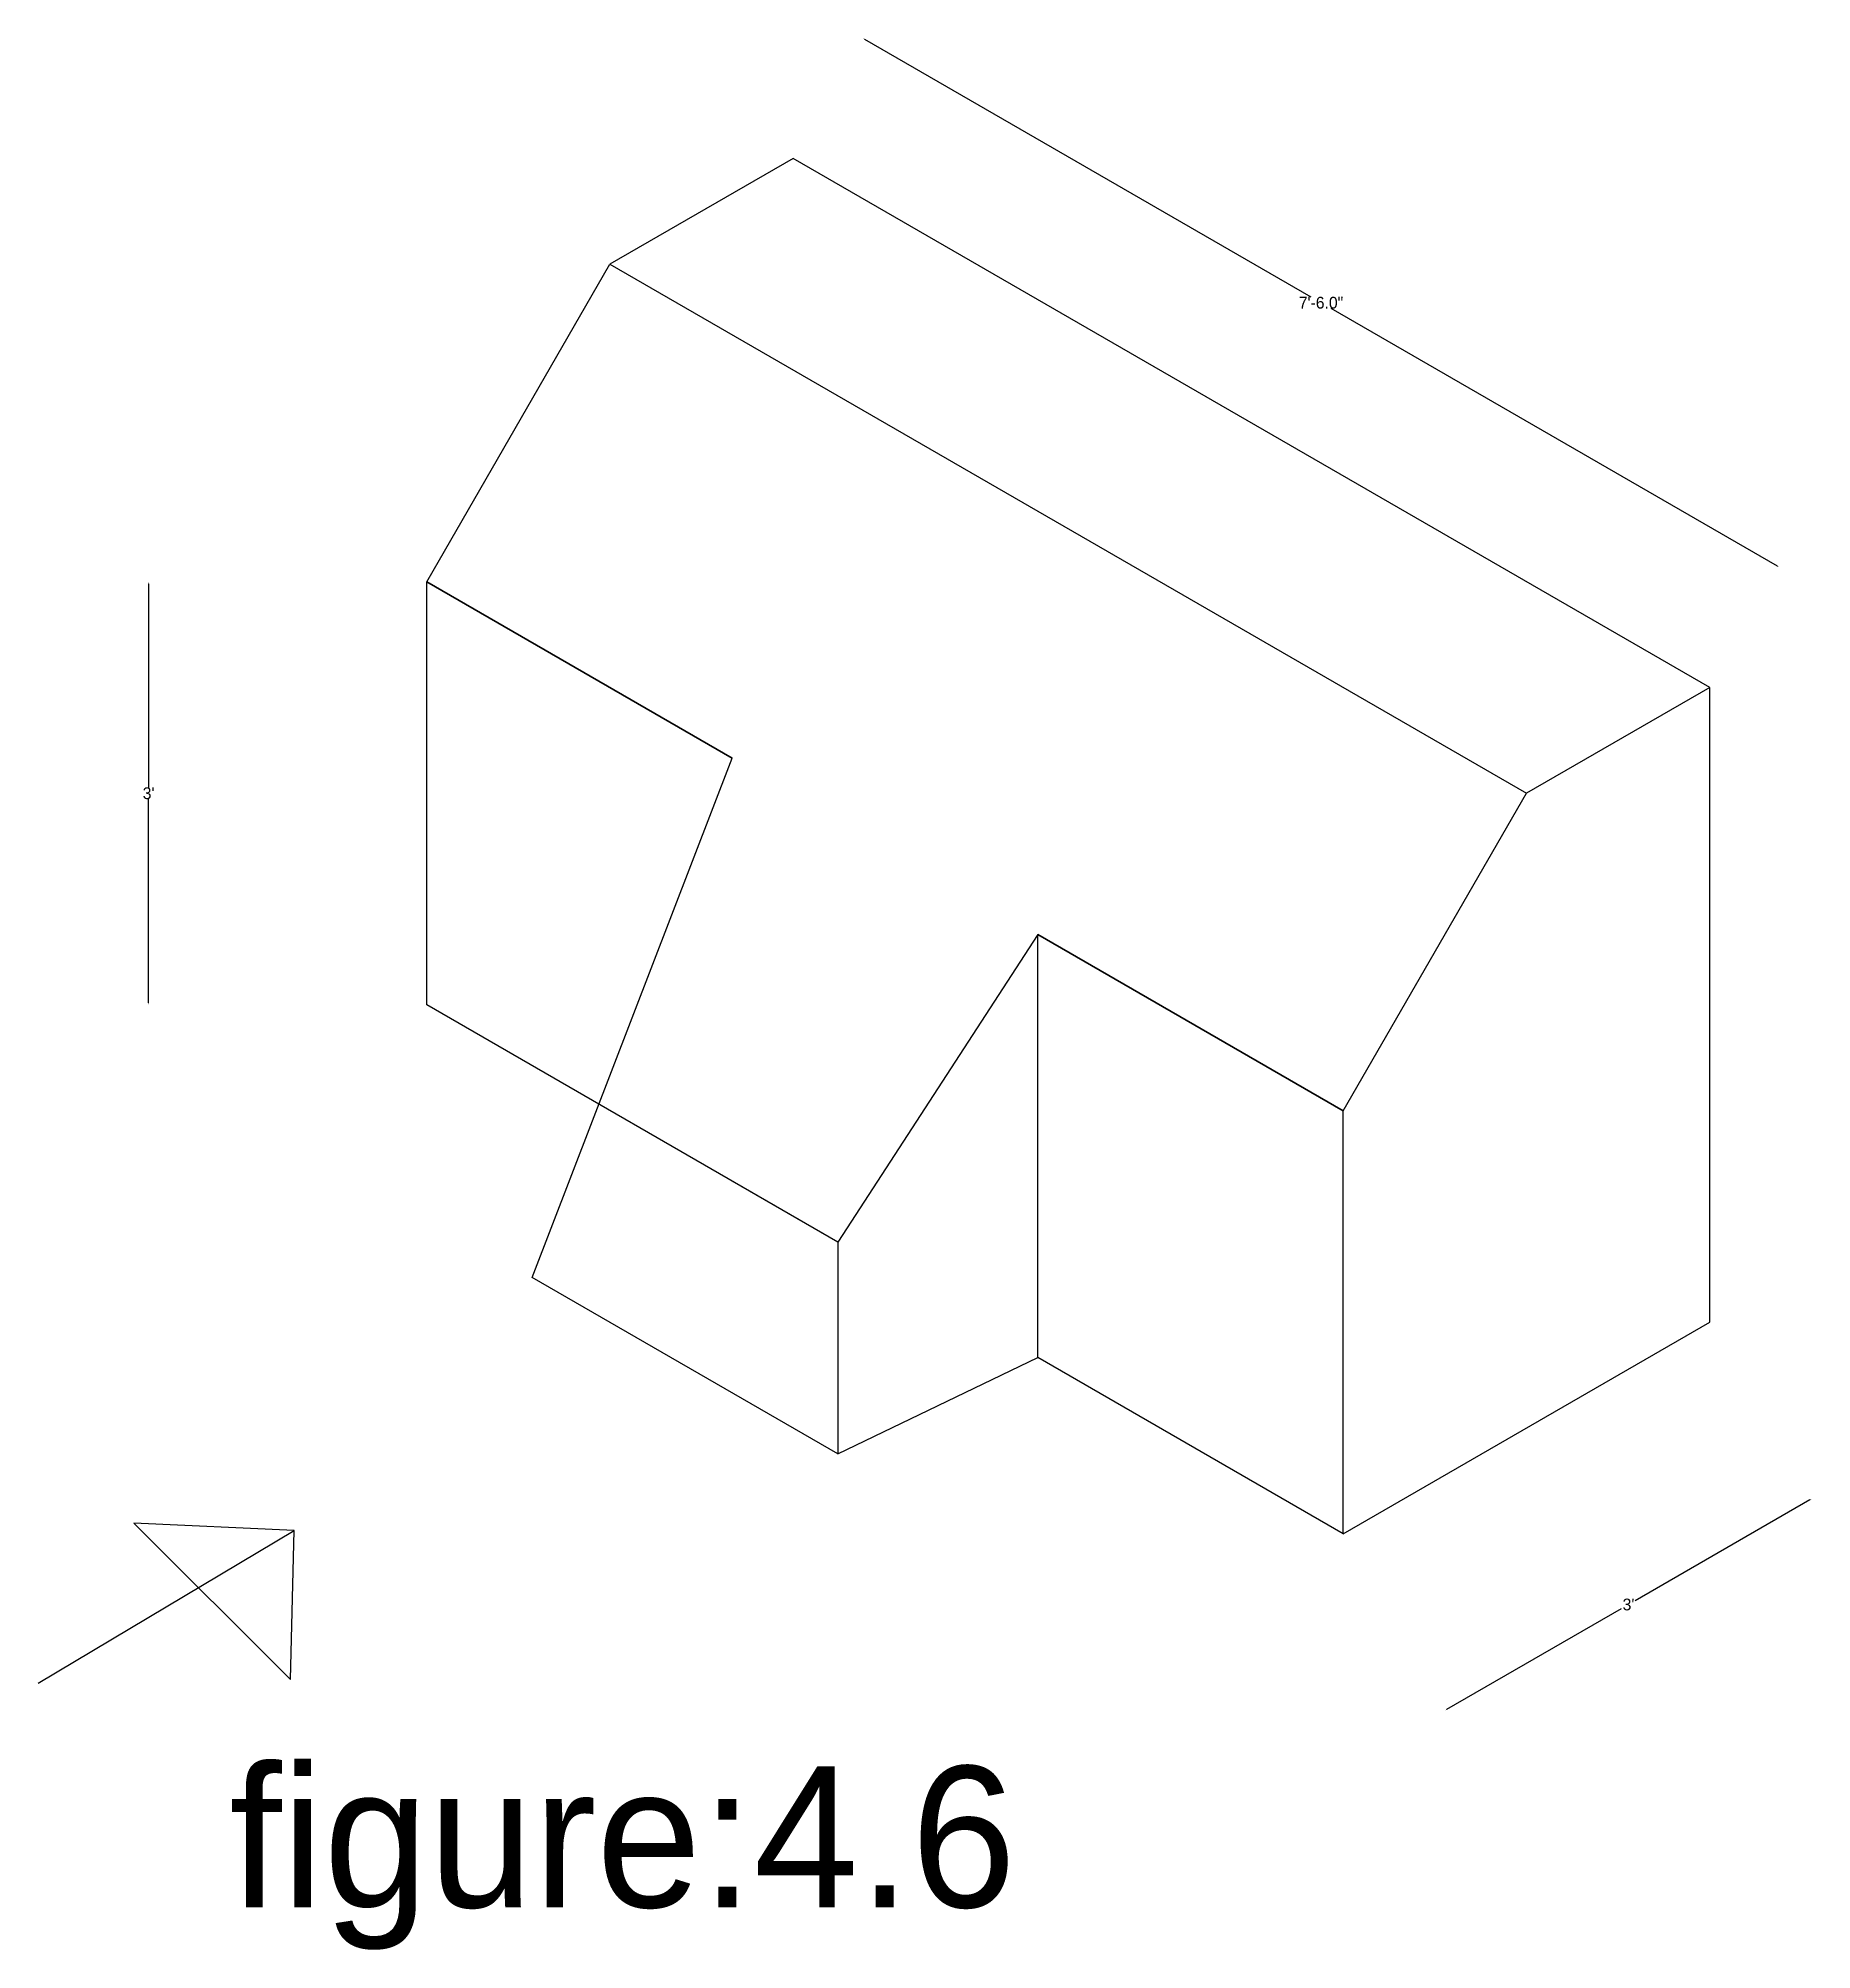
# Model space of a CAD drawing. Header units: inches. Extents: x -394 to 552, y -60 to 150.
# Drawn here: x -394.5 to -243.6, y -13 to 149.6 of the extents above; entities that cross this region are included whole.
import ezdxf

# ---------------------------------------------------------------- set-up
doc = ezdxf.new("R2010")
doc.units = ezdxf.units.IN
doc.header["$MEASUREMENT"] = 0
doc.dimstyles.get("Standard").update_dxf_attribs({"dimtxt": 1, "dimasz": 0.18, "dimexe": 0.18, "dimexo": 0.0625, "dimgap": 0, "dimtad": 0, "dimtih": 1, "dimtoh": 1, "dimdec": 1, "dimzin": 0, "dimdsep": 46, "dimlunit": 3, "dimtxsty": 'Standard', "dimcen": 0, "dimse1": 1, "dimse2": 1, "dimadec": 0, "dimazin": 0, "dimtfac": 1, "dimtdec": 1, "dimtofl": 0, "dimtmove": 0, "dimatfit": 3, "dimfxl": 1, "dimtolj": 1, "dimtzin": 0, "dimarcsym": 0})

msp = doc.modelspace()

# ---------------------------------------------------------------- texts
at = {"insert": (-378.22, 2.57), "char_height": 12, "width": 131.6167, "attachment_point": 1}
msp.add_mtext('figure:4.6', dxfattribs=at)

# ---------------------------------------------------------------- blocks, each defined once
blk = doc.blocks.new('*D67')
at = {"color": 0, "lineweight": -2}
for p, q in [((-243.79, 25.23), (-258.64, 16.65)), ((-274.66, 7.41), (-259.81, 15.98))]:
    blk.add_line(p, q, dxfattribs=at)
at = {"color": 0}
for points in [[(-243.81, 25.25), (-243.78, 25.2), (-243.63, 25.32)], [(-274.67, 7.43), (-274.64, 7.38), (-274.81, 7.32)]]:
    blk.add_solid(points, dxfattribs=at)
at = {"layer": 'Defpoints', "color": 0}
for p in [(-252.3, 40.33), (-243.63, 25.32), (-283.48, 22.33)]:
    blk.add_point(p, dxfattribs=at)
at = {"color": 0, "insert": (-259.22, 16.32), "char_height": 1, "attachment_point": 5}
blk.add_mtext("\\A1;3'", dxfattribs=at)
blk = doc.blocks.new('*D68')
at = {"color": 0, "lineweight": -2}
for p, q in [((-385.08, 103.15), (-385.08, 85.83)), ((-385.08, 67.51), (-385.08, 84.83))]:
    blk.add_line(p, q, dxfattribs=at)
at = {"color": 0}
for points in [[(-385.11, 103.15), (-385.05, 103.15), (-385.08, 103.33)], [(-385.11, 67.51), (-385.05, 67.51), (-385.08, 67.33)]]:
    blk.add_solid(points, dxfattribs=at)
at = {"layer": 'Defpoints', "color": 0}
for p in [(-385.08, 103.33), (-361.42, 103.33), (-361.42, 67.33)]:
    blk.add_point(p, dxfattribs=at)
at = {"color": 0, "insert": (-385.08, 85.33), "char_height": 1, "attachment_point": 5}
blk.add_mtext("\\A1;3'", dxfattribs=at)
blk = doc.blocks.new('*D69')
at = {"color": 0, "lineweight": -2}
for p, q in [((-324.19, 149.47), (-286.24, 127.56)), ((-246.55, 104.65), (-284.5, 126.56))]:
    blk.add_line(p, q, dxfattribs=at)
at = {"color": 0}
for points in [[(-324.17, 149.5), (-324.2, 149.45), (-324.34, 149.56)], [(-246.54, 104.68), (-246.57, 104.63), (-246.4, 104.56)]]:
    blk.add_solid(points, dxfattribs=at)
at = {"layer": 'Defpoints', "color": 0}
for p in [(-330.25, 139.33), (-246.4, 104.56), (-252.3, 94.33)]:
    blk.add_point(p, dxfattribs=at)
at = {"color": 0, "insert": (-285.37, 127.06), "char_height": 1, "attachment_point": 5}
blk.add_mtext('\\A1;7\'-6.0"', dxfattribs=at)

# ---------------------------------------------------------------- dimensions: what is measured, and where the dimension line sits
for p1, p2, distance, picture, middle in [((-330.25, 139.33), (-252.3, 94.33), 11.81, '*D69', (-285.37, 127.06)), ((-361.42, 67.33), (-361.42, 103.33), 23.65, '*D68', (-385.08, 85.33)), ((-283.48, 22.33), (-252.3, 40.33), -17.34, '*D67', (-259.22, 16.32))]:
    dim = msp.add_aligned_dim(p1=p1, p2=p2, distance=distance, dimstyle='Standard')
    dim.commit()
    dim.dimension.update_dxf_attribs({"geometry": picture, "text_midpoint": middle})

# ---------------------------------------------------------------- linework, layer by layer
for p, q in [((-330.25, 139.33), (-345.84, 130.33)), ((-252.3, 94.33), (-330.25, 139.33)), ((-361.42, 103.33), (-345.84, 130.33)), ((-345.84, 130.33), (-267.89, 85.33)), ((-361.42, 67.33), (-361.42, 103.33)), ((-361.42, 103.33), (-335.44, 88.33)), ((-335.44, 88.33), (-361.42, 103.33)), ((-361.42, 67.33), (-361.42, 103.33)), ((-252.3, 94.33), (-267.89, 85.33)), ((-252.3, 40.33), (-252.3, 94.33)), ((-352.45, 44.15), (-335.44, 88.33)), ((-283.48, 58.33), (-267.89, 85.33)), ((-309.46, 73.33), (-326.47, 47.15)), ((-309.46, 73.33), (-283.48, 58.33)), ((-283.48, 58.33), (-309.46, 73.33)), ((-309.46, 37.33), (-309.46, 73.33)), ((-326.47, 47.15), (-361.42, 67.33)), ((-283.48, 22.33), (-283.48, 58.33)), ((-326.47, 47.15), (-335.44, 52.33)), ((-326.47, 47.15), (-326.47, 29.15)), ((-326.47, 29.15), (-352.45, 44.15)), ((-283.48, 22.33), (-252.3, 40.33)), ((-326.47, 29.15), (-309.46, 37.33)), ((-283.48, 22.33), (-309.46, 37.33)), ((-283.48, 22.33), (-309.46, 37.33)), ((-283.48, 22.33), (-309.46, 37.33)), ((-283.48, 22.33), (-309.46, 37.33)), ((-283.48, 22.33), (-309.46, 37.33)), ((-283.48, 22.33), (-309.46, 37.33)), ((-372.69, 22.61), (-386.34, 23.25)), ((-386.34, 23.25), (-373.02, 9.95)), ((-394.46, 9.62), (-372.69, 22.61)), ((-373.02, 9.95), (-372.69, 22.61))]:
    msp.add_line(p, q)

msp.set_redraw_order([(e.dxf.handle, doc.entitydb.next_handle()) for e in msp.query("TEXT MTEXT ATTDEF DIMENSION ARC_DIMENSION")])  # texts and dimensions are drawn at this point

doc.saveas('drawing.dxf')
